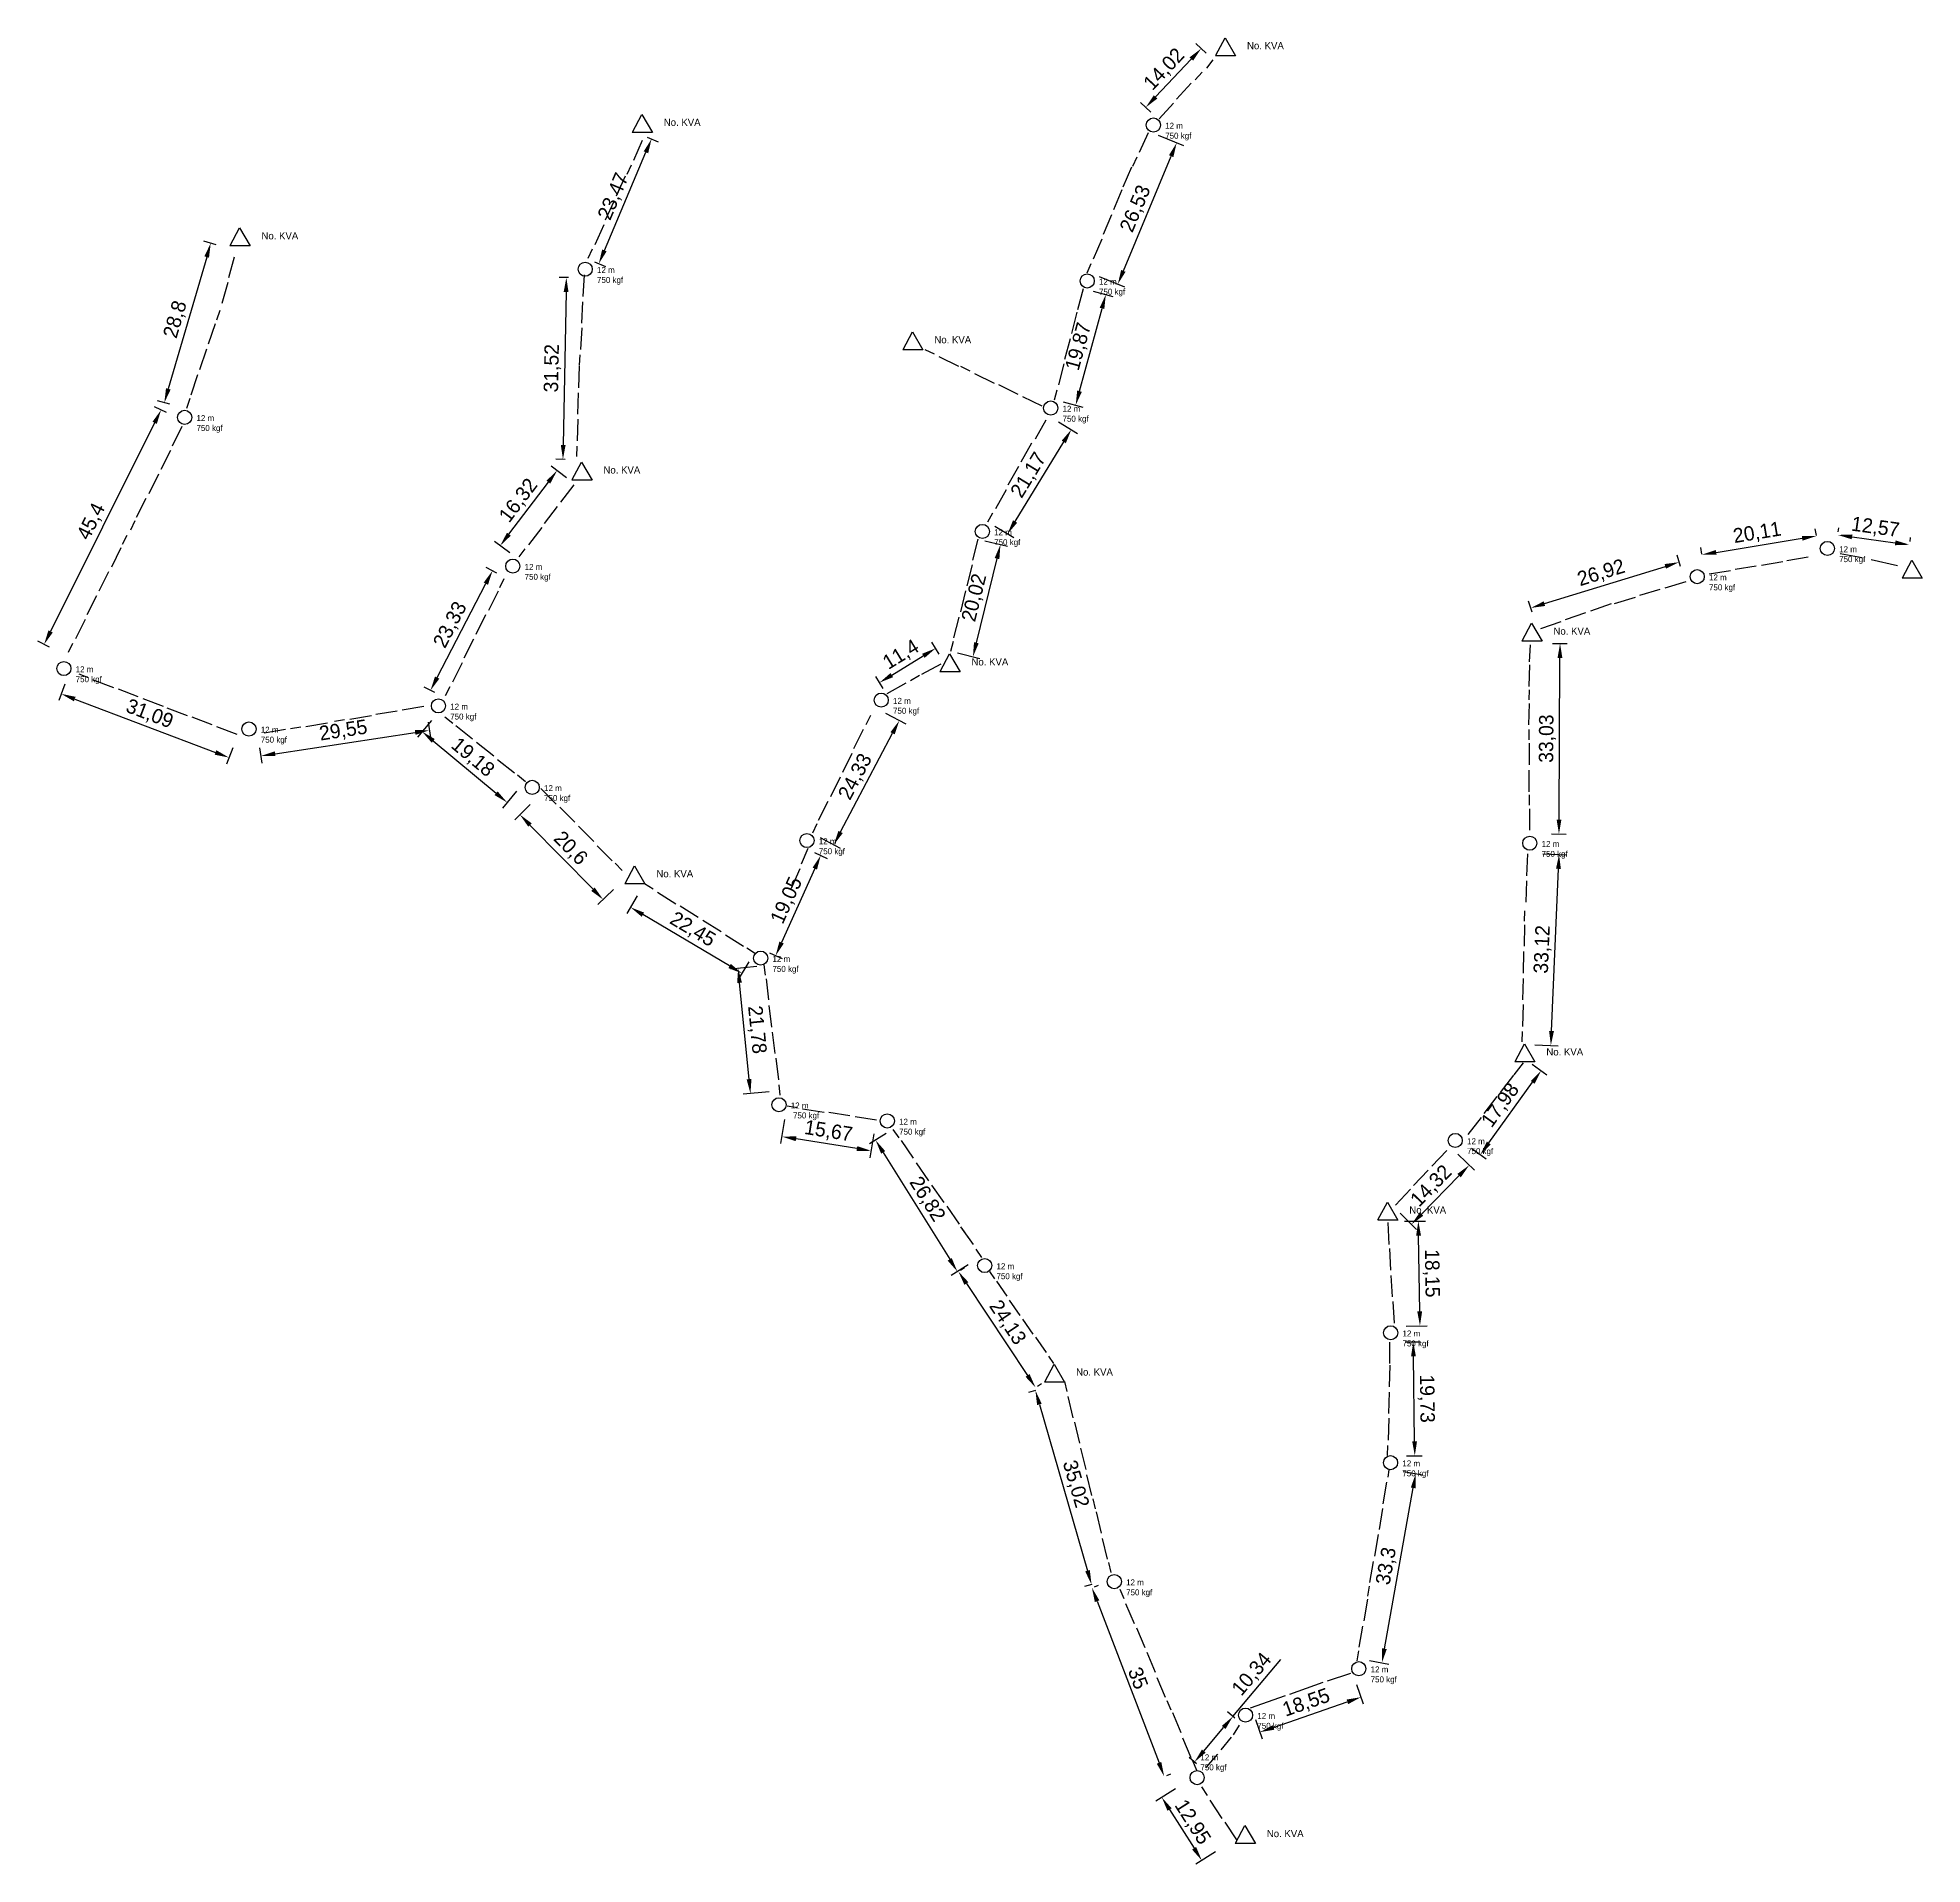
# Model space of a CAD drawing. Header units: millimetres. Extents: x -3588 to 75209, y -3737 to 38254.
# Drawn here: x 42753.2 to 43079.8, y 15999.8 to 16316.4 of the extents above; entities that cross this region are included whole.
import ezdxf

# ---------------------------------------------------------------- set-up
doc = ezdxf.new("R2010")
doc.units = ezdxf.units.MM
doc.dimstyles.new('ISO-25', dxfattribs={"dimtxt": 2.5, "dimasz": 2.5, "dimexe": 1.25, "dimexo": 0.625, "dimtad": 1, "dimtxsty": 'Standard', "dimcen": 2.5, "dimadec": 0, "dimazin": 0, "dimtfac": 1, "dimtmove": 0, "dimatfit": 3, "dimfxl": 1, "dimarcsym": 0})

msp = doc.modelspace()

# ---------------------------------------------------------------- texts
at = {"color": 10, "attachment_point": 1}
for s, width, gutter_width, insert, char_height in [('No. KVA', 17.75852, 6.215, (42962.804, 16315.606), 1.243), ('No. KVA', 17.75852, 6.215, (42861.728, 16302.313), 1.243), ('12 m^J750 kgf ', 21.10344, 5.166, (42948.621, 16301.612), 1.03321), ('No. KVA', 17.75852, 6.215, (42792.002, 16282.648), 1.243), ('12 m^J750 kgf ', 21.10344, 5.166, (42850.152, 16276.623), 1.03321), ('12 m^J750 kgf ', 21.10344, 5.166, (42937.152, 16274.585), 1.03321), ('No. KVA', 17.75852, 6.215, (42908.623, 16264.64), 1.243), ('12 m^J750 kgf ', 21.10344, 5.166, (42930.829, 16252.567), 1.03321), ('12 m^J750 kgf ', 21.10344, 5.166, (42780.739, 16250.951), 1.03321), ('No. KVA', 17.75852, 6.215, (42851.271, 16242.073), 1.243), ('12 m^J750 kgf ', 21.10344, 5.166, (42918.985, 16231.173), 1.03321), ('12 m^J750 kgf ', 21.10344, 5.166, (43065.422, 16228.235), 1.03321), ('12 m^J750 kgf ', 21.10344, 5.166, (42837.606, 16225.165), 1.03321), ('12 m^J750 kgf ', 21.10344, 5.166, (43042.862, 16223.344), 1.03321), ('No. KVA', 17.75852, 6.215, (43015.911, 16214.146), 1.243), ('12 m^J750 kgf ', 21.10344, 5.166, (42759.805, 16207.427), 1.03321), ('No. KVA', 17.75852, 6.215, (42915.051, 16208.812), 1.243), ('12 m^J750 kgf ', 21.10344, 5.166, (42824.714, 16200.956), 1.03321), ('12 m^J750 kgf ', 21.10344, 5.166, (42901.458, 16201.952), 1.03321), ('12 m^J750 kgf ', 21.10344, 5.166, (42791.886, 16196.941), 1.03321), ('12 m^J750 kgf ', 21.10344, 5.166, (42840.978, 16186.83), 1.03321), ('12 m^J750 kgf ', 21.10344, 5.166, (42888.59, 16177.614), 1.03321), ('12 m^J750 kgf ', 21.10344, 5.166, (43013.848, 16177.156), 1.03321), ('No. KVA', 17.75852, 6.215, (42860.447, 16172.097), 1.243), ('12 m^J750 kgf ', 21.10344, 5.166, (42880.562, 16157.23), 1.03321), ('No. KVA', 17.75852, 6.215, (43014.679, 16141.231), 1.243), ('12 m^J 750 kgf ', 21.10344, 5.166, (42883.74, 16131.829), 1.03321), ('12 m^J750 kgf ', 21.10344, 5.166, (42902.51, 16129.015), 1.03321), ('12 m^J750 kgf ', 21.10344, 5.166, (43000.939, 16125.639), 1.03321), ('No. KVA', 17.75852, 6.215, (42990.93, 16113.826), 1.243), ('12 m^J750 kgf ', 21.10344, 5.166, (42919.383, 16103.968), 1.03321), ('12 m^J750 kgf ', 21.10344, 5.166, (42989.745, 16092.315), 1.03321), ('No. KVA', 17.75852, 6.215, (42933.182, 16085.749), 1.243), ('12 m^J750 kgf ', 21.10344, 5.166, (42989.722, 16069.799), 1.03321), ('12 m^J750 kgf ', 21.10344, 5.166, (42941.85, 16049.186), 1.03321), ('12 m^J750 kgf ', 21.10344, 5.166, (42984.224, 16034.096), 1.03321), ('12 m^J750 kgf ', 21.10344, 5.166, (42964.591, 16026.052), 1.03321), ('12 m^J750 kgf ', 21.10344, 5.166, (42954.726, 16018.86), 1.03321), ('No. KVA', 17.75852, 6.215, (42966.236, 16005.763), 1.243)]:
    msp.add_mtext_dynamic_manual_height_columns(s, width=width, gutter_width=gutter_width, heights=[0], dxfattribs=dict(at, insert=insert, char_height=char_height))

# ---------------------------------------------------------------- blocks, each defined once
blk = doc.blocks.new('*D487')
at = {"color": 0, "lineweight": -2, "transparency": 16777216}
for p, q in [((42757.95, 16204.34), (42756.86, 16201.47)), ((42759.64, 16201.75), (42784.04, 16192.5)), ((42787.02, 16193.31), (42785.93, 16190.44))]:
    blk.add_line(p, q, dxfattribs=at)
at = {"color": 0, "transparency": 16777216}
for points in [[(42759.79, 16202.14), (42759.5, 16201.36), (42757.31, 16202.64)], [(42784.18, 16192.89), (42783.89, 16192.11), (42786.37, 16191.61)]]:
    blk.add_solid(points, dxfattribs=at)
at = {"layer": 'Defpoints', "color": 0, "transparency": 16777216}
for p in [(42758.18, 16204.93), (42787.24, 16193.9), (42786.37, 16191.61)]:
    blk.add_point(p, dxfattribs=at)
at = {"color": 0, "transparency": 16777216, "insert": (42772.58, 16199.07), "char_height": 2.5, "attachment_point": 5, "rotation": 339.2204}
blk.add_mtext('31,09', dxfattribs=at)
blk = doc.blocks.new('*D488')
at = {"color": 0, "lineweight": -2, "transparency": 16777216}
for p, q in [((42775.54, 16251.39), (42773.49, 16252.41)), ((42773.49, 16249.61), (42755.46, 16213.46)), ((42755.27, 16210.76), (42753.22, 16211.79))]:
    blk.add_line(p, q, dxfattribs=at)
at = {"color": 0, "transparency": 16777216}
for points in [[(42773.12, 16249.8), (42773.86, 16249.43), (42774.61, 16251.85)], [(42755.08, 16213.65), (42755.83, 16213.28), (42754.34, 16211.23)]]:
    blk.add_solid(points, dxfattribs=at)
at = {"layer": 'Defpoints', "color": 0, "transparency": 16777216}
for p in [(42776.1, 16251.11), (42754.34, 16211.23), (42755.83, 16210.48)]:
    blk.add_point(p, dxfattribs=at)
at = {"color": 0, "transparency": 16777216, "insert": (42762.61, 16232.47), "char_height": 2.5, "attachment_point": 5, "rotation": 63.487}
blk.add_mtext('45,4', dxfattribs=at)
blk = doc.blocks.new('*D489')
at = {"color": 0, "lineweight": -2, "transparency": 16777216}
for p, q in [((42782.51, 16278.35), (42775.86, 16255.5)), ((42784.14, 16280.48), (42782.01, 16281.1)), ((42776.1, 16252.83), (42773.97, 16253.45))]:
    blk.add_line(p, q, dxfattribs=at)
at = {"color": 0, "transparency": 16777216}
for points in [[(42782.11, 16278.47), (42782.91, 16278.24), (42783.21, 16280.75)], [(42775.46, 16255.62), (42776.26, 16255.39), (42775.17, 16253.1)]]:
    blk.add_solid(points, dxfattribs=at)
at = {"layer": 'Defpoints', "color": 0, "transparency": 16777216}
for p in [(42784.74, 16280.31), (42775.17, 16253.1), (42776.7, 16252.65)]:
    blk.add_point(p, dxfattribs=at)
at = {"color": 0, "transparency": 16777216, "insert": (42777.19, 16267.51), "char_height": 2.5, "attachment_point": 5, "rotation": 73.7871}
blk.add_mtext('28,8', dxfattribs=at)
blk = doc.blocks.new('*D460')
at = {"color": 0, "lineweight": -2, "transparency": 16777216}
for p, q in [((42882.65, 16128.89), (42881.98, 16124.7)), ((42895.19, 16123.85), (42884.65, 16125.54)), ((42898.13, 16126.42), (42897.46, 16122.23))]:
    blk.add_line(p, q, dxfattribs=at)
at = {"color": 0, "transparency": 16777216}
for points in [[(42884.72, 16125.95), (42884.58, 16125.13), (42882.18, 16125.93)], [(42895.26, 16124.27), (42895.13, 16123.44), (42897.66, 16123.46)]]:
    blk.add_solid(points, dxfattribs=at)
at = {"layer": 'Defpoints', "color": 0, "transparency": 16777216}
for p in [(42882.75, 16129.51), (42882.18, 16125.93), (42898.23, 16127.03)]:
    blk.add_point(p, dxfattribs=at)
at = {"color": 0, "transparency": 16777216, "insert": (42890.25, 16126.75), "char_height": 2.5, "attachment_point": 5, "rotation": 350.917}
blk.add_mtext('15,67', dxfattribs=at)
blk = doc.blocks.new('*D461')
at = {"color": 0, "lineweight": -2, "transparency": 16777216}
for p, q in [((42877.86, 16155.38), (42873.36, 16154.93)), ((42876.51, 16135.87), (42874.85, 16152.57)), ((42880, 16133.7), (42875.51, 16133.26))]:
    blk.add_line(p, q, dxfattribs=at)
at = {"color": 0, "transparency": 16777216}
for points in [[(42875.27, 16152.61), (42874.44, 16152.53), (42874.61, 16155.06)], [(42876.92, 16135.91), (42876.09, 16135.83), (42876.75, 16133.38)]]:
    blk.add_solid(points, dxfattribs=at)
at = {"layer": 'Defpoints', "color": 0, "transparency": 16777216}
for p in [(42874.61, 16155.06), (42878.48, 16155.44), (42880.63, 16133.77)]:
    blk.add_point(p, dxfattribs=at)
at = {"color": 0, "transparency": 16777216, "insert": (42877.75, 16144.43), "char_height": 2.5, "attachment_point": 5, "rotation": 275.6555}
blk.add_mtext('21,78', dxfattribs=at)
blk = doc.blocks.new('*D462')
at = {"color": 0, "lineweight": -2, "transparency": 16777216}
for p, q in [((42900.28, 16126.47), (42897.37, 16124.65)), ((42899.75, 16123.19), (42911.27, 16104.66)), ((42914.45, 16103.7), (42911.53, 16101.88))]:
    blk.add_line(p, q, dxfattribs=at)
at = {"color": 0, "transparency": 16777216}
for points in [[(42900.1, 16123.41), (42899.39, 16122.97), (42898.43, 16125.31)], [(42911.63, 16104.88), (42910.92, 16104.44), (42912.6, 16102.54)]]:
    blk.add_solid(points, dxfattribs=at)
at = {"layer": 'Defpoints', "color": 0, "transparency": 16777216}
for p in [(42900.82, 16126.8), (42912.6, 16102.54), (42914.98, 16104.03)]:
    blk.add_point(p, dxfattribs=at)
at = {"color": 0, "transparency": 16777216, "insert": (42907.28, 16115.03), "char_height": 2.5, "attachment_point": 5, "rotation": 301.8892}
blk.add_mtext('26,82', dxfattribs=at)
blk = doc.blocks.new('*D463')
at = {"color": 0, "lineweight": -2, "transparency": 16777216}
for p, q in [((42913.14, 16102.79), (42913.82, 16103.24)), ((42914.17, 16100.47), (42924.76, 16084.54)), ((42926.51, 16082.69), (42927.19, 16083.15))]:
    blk.add_line(p, q, dxfattribs=at)
at = {"color": 0, "transparency": 16777216}
for points in [[(42914.51, 16100.7), (42913.82, 16100.24), (42912.78, 16102.55)], [(42925.11, 16084.77), (42924.42, 16084.3), (42926.15, 16082.45)]]:
    blk.add_solid(points, dxfattribs=at)
at = {"layer": 'Defpoints', "color": 0, "transparency": 16777216}
for p in [(42912.62, 16102.44), (42925.99, 16082.35), (42926.15, 16082.45)]:
    blk.add_point(p, dxfattribs=at)
at = {"color": 0, "transparency": 16777216, "insert": (42921.2, 16093.65), "char_height": 2.5, "attachment_point": 5, "rotation": 303.6315}
blk.add_mtext('24,13', dxfattribs=at)
blk = doc.blocks.new('*D464')
at = {"color": 0, "lineweight": -2, "transparency": 16777216}
for p, q in [((42926.15, 16081.93), (42924.92, 16081.57)), ((42926.82, 16079.52), (42935.16, 16050.68)), ((42935.88, 16048.29), (42934.66, 16047.93))]:
    blk.add_line(p, q, dxfattribs=at)
at = {"color": 0, "transparency": 16777216}
for points in [[(42927.22, 16079.63), (42926.42, 16079.4), (42926.13, 16081.92)], [(42935.56, 16050.8), (42934.76, 16050.57), (42935.86, 16048.28)]]:
    blk.add_solid(points, dxfattribs=at)
at = {"layer": 'Defpoints', "color": 0, "transparency": 16777216}
for p in [(42926.75, 16082.1), (42935.86, 16048.28), (42936.48, 16048.46)]:
    blk.add_point(p, dxfattribs=at)
at = {"color": 0, "transparency": 16777216, "insert": (42934.99, 16066.26), "char_height": 2.5, "width": 9.4878, "attachment_point": 5, "rotation": 286.1352}
blk.add_mtext('\\P35,02', dxfattribs=at)
blk = doc.blocks.new('*D465')
at = {"color": 0, "lineweight": -2, "transparency": 16777216}
for p, q in [((42936.37, 16047.92), (42937.09, 16048.2)), ((42936.82, 16045.41), (42947.55, 16017.4)), ((42948.88, 16015.23), (42949.61, 16015.51))]:
    blk.add_line(p, q, dxfattribs=at)
at = {"color": 0, "transparency": 16777216}
for points in [[(42937.21, 16045.56), (42936.43, 16045.27), (42935.92, 16047.75)], [(42947.94, 16017.55), (42947.16, 16017.25), (42948.44, 16015.06)]]:
    blk.add_solid(points, dxfattribs=at)
at = {"layer": 'Defpoints', "color": 0, "transparency": 16777216}
for p in [(42935.78, 16047.7), (42948.3, 16015.01), (42948.44, 16015.06)]:
    blk.add_point(p, dxfattribs=at)
at = {"color": 0, "transparency": 16777216, "insert": (42943.93, 16032.08), "char_height": 2.5, "attachment_point": 5, "rotation": 290.954}
blk.add_mtext('35', dxfattribs=at)
blk = doc.blocks.new('*D466')
at = {"color": 0, "lineweight": -2, "transparency": 16777216}
for p, q in [((42950.4, 16012.92), (42946.98, 16010.75)), ((42949.37, 16009.31), (42953.63, 16002.59)), ((42957.33, 16001.98), (42953.91, 15999.81))]:
    blk.add_line(p, q, dxfattribs=at)
at = {"color": 0, "transparency": 16777216}
for points in [[(42949.73, 16009.53), (42949.02, 16009.09), (42948.03, 16011.42)], [(42953.98, 16002.82), (42953.28, 16002.37), (42954.97, 16000.48)]]:
    blk.add_solid(points, dxfattribs=at)
at = {"layer": 'Defpoints', "color": 0, "transparency": 16777216}
for p in [(42950.93, 16013.25), (42957.86, 16002.32), (42954.97, 16000.48)]:
    blk.add_point(p, dxfattribs=at)
at = {"color": 0, "transparency": 16777216, "insert": (42953.26, 16007.07), "char_height": 2.5, "attachment_point": 5, "rotation": 302.3685}
blk.add_mtext('12,95', dxfattribs=at)
blk = doc.blocks.new('*D467')
at = {"color": 0, "lineweight": -2, "transparency": 16777216}
for p, q in [((42960.36, 16025.44), (42968.68, 16035.32)), ((42955.31, 16019.44), (42958.75, 16023.53)), ((42960.7, 16025.16), (42959.41, 16026.25)), ((42954.03, 16017.25), (42952.75, 16018.33))]:
    blk.add_line(p, q, dxfattribs=at)
at = {"color": 0, "transparency": 16777216}
for points in [[(42958.43, 16023.8), (42959.07, 16023.26), (42960.36, 16025.44)], [(42954.99, 16019.71), (42955.63, 16019.17), (42953.7, 16017.53)]]:
    blk.add_solid(points, dxfattribs=at)
at = {"layer": 'Defpoints', "color": 0, "transparency": 16777216}
for p in [(42960.36, 16025.44), (42961.17, 16024.76), (42954.51, 16016.85)]:
    blk.add_point(p, dxfattribs=at)
at = {"color": 0, "transparency": 16777216, "insert": (42963.73, 16032.68), "char_height": 2.5, "attachment_point": 5, "rotation": 49.9081}
blk.add_mtext('10,34', dxfattribs=at)
blk = doc.blocks.new('*D468')
at = {"color": 0, "lineweight": -2, "transparency": 16777216}
for p, q in [((42981.78, 16031), (42982.95, 16027.6)), ((42967.38, 16023.53), (42980.18, 16027.96)), ((42964.25, 16024.93), (42965.43, 16021.53))]:
    blk.add_line(p, q, dxfattribs=at)
at = {"color": 0, "transparency": 16777216}
for points in [[(42980.05, 16028.36), (42980.32, 16027.57), (42982.55, 16028.78)], [(42967.25, 16023.92), (42967.52, 16023.14), (42965.02, 16022.71)]]:
    blk.add_solid(points, dxfattribs=at)
at = {"layer": 'Defpoints', "color": 0, "transparency": 16777216}
for p in [(42981.57, 16031.59), (42982.55, 16028.78), (42964.05, 16025.52)]:
    blk.add_point(p, dxfattribs=at)
at = {"color": 0, "transparency": 16777216, "insert": (42973.1, 16027.71), "char_height": 2.5, "attachment_point": 5, "rotation": 19.0946}
blk.add_mtext('18,55', dxfattribs=at)
blk = doc.blocks.new('*D469')
at = {"color": 0, "lineweight": -2, "transparency": 16777216}
for p, q in [((42989.87, 16067.89), (42993.27, 16067.28)), ((42986.61, 16037.18), (42991.6, 16065.04)), ((42984, 16035.11), (42987.4, 16034.5))]:
    blk.add_line(p, q, dxfattribs=at)
at = {"color": 0, "transparency": 16777216}
for points in [[(42991.19, 16065.11), (42992.01, 16064.97), (42992.04, 16067.5)], [(42986.2, 16037.25), (42987.02, 16037.11), (42986.17, 16034.72)]]:
    blk.add_solid(points, dxfattribs=at)
at = {"layer": 'Defpoints', "color": 0, "transparency": 16777216}
for p in [(42989.25, 16068), (42992.04, 16067.5), (42983.38, 16035.22)]:
    blk.add_point(p, dxfattribs=at)
at = {"color": 0, "transparency": 16777216, "insert": (42987.06, 16051.48), "char_height": 2.5, "attachment_point": 5, "rotation": 79.8511}
blk.add_mtext('33,3', dxfattribs=at)
blk = doc.blocks.new('*D470')
at = {"color": 0, "lineweight": -2, "transparency": 16777216}
for p, q in [((42990.18, 16090.33), (42992.86, 16090.36)), ((42991.85, 16073.11), (42991.64, 16087.85)), ((42990.45, 16070.59), (42993.13, 16070.63))]:
    blk.add_line(p, q, dxfattribs=at)
at = {"color": 0, "transparency": 16777216}
for points in [[(42992.06, 16087.85), (42991.23, 16087.84), (42991.61, 16090.35)], [(42992.26, 16073.12), (42991.43, 16073.11), (42991.88, 16070.61)]]:
    blk.add_solid(points, dxfattribs=at)
at = {"layer": 'Defpoints', "color": 0, "transparency": 16777216}
for p in [(42989.55, 16090.32), (42991.61, 16090.35), (42989.82, 16070.59)]:
    blk.add_point(p, dxfattribs=at)
at = {"color": 0, "transparency": 16777216, "insert": (42993.83, 16080.51), "char_height": 2.5, "attachment_point": 5, "rotation": 270.7912}
blk.add_mtext('19,73', dxfattribs=at)
blk = doc.blocks.new('*D471')
at = {"color": 0, "lineweight": -2, "transparency": 16777216}
for p, q in [((42990.08, 16111.24), (42993.74, 16111.29)), ((42992.73, 16095.63), (42992.53, 16108.78)), ((42990.36, 16093.09), (42994.02, 16093.15))]:
    blk.add_line(p, q, dxfattribs=at)
at = {"color": 0, "transparency": 16777216}
for points in [[(42992.95, 16108.78), (42992.11, 16108.77), (42992.49, 16111.28)], [(42993.15, 16095.63), (42992.31, 16095.62), (42992.77, 16093.13)]]:
    blk.add_solid(points, dxfattribs=at)
at = {"layer": 'Defpoints', "color": 0, "transparency": 16777216}
for p in [(42989.46, 16111.23), (42992.49, 16111.28), (42989.73, 16093.08)]:
    blk.add_point(p, dxfattribs=at)
at = {"color": 0, "transparency": 16777216, "insert": (42994.71, 16102.23), "char_height": 2.5, "attachment_point": 5, "rotation": 270.8686}
blk.add_mtext('18,15', dxfattribs=at)
blk = doc.blocks.new('*D472')
at = {"color": 0, "lineweight": -2, "transparency": 16777216}
for p, q in [((42999.34, 16122.88), (43002.2, 16120.09)), ((42993.05, 16112.51), (42999.56, 16119.17)), ((42989.34, 16112.63), (42992.2, 16109.84))]:
    blk.add_line(p, q, dxfattribs=at)
at = {"color": 0, "transparency": 16777216}
for points in [[(42999.26, 16119.46), (42999.86, 16118.88), (43001.3, 16120.96)], [(42992.75, 16112.8), (42993.35, 16112.21), (42991.3, 16110.72)]]:
    blk.add_solid(points, dxfattribs=at)
at = {"layer": 'Defpoints', "color": 0, "transparency": 16777216}
for p in [(42998.89, 16123.31), (43001.3, 16120.96), (42988.89, 16113.07)]:
    blk.add_point(p, dxfattribs=at)
at = {"color": 0, "transparency": 16777216, "insert": (42994.81, 16117.29), "char_height": 2.5, "attachment_point": 5, "rotation": 45.6807}
blk.add_mtext('14,32', dxfattribs=at)
blk = doc.blocks.new('*D473')
at = {"color": 0, "lineweight": -2, "transparency": 16777216}
for p, q in [((43012.24, 16138.46), (43014.78, 16136.62)), ((43004.69, 16124.82), (43012.3, 16135.33)), ((43001.69, 16123.9), (43004.24, 16122.06))]:
    blk.add_line(p, q, dxfattribs=at)
at = {"color": 0, "transparency": 16777216}
for points in [[(43011.97, 16135.57), (43012.64, 16135.08), (43013.77, 16137.35)], [(43004.36, 16125.06), (43005.03, 16124.57), (43003.23, 16122.79)]]:
    blk.add_solid(points, dxfattribs=at)
at = {"layer": 'Defpoints', "color": 0, "transparency": 16777216}
for p in [(43011.73, 16138.83), (43013.77, 16137.35), (43001.19, 16124.27)]:
    blk.add_point(p, dxfattribs=at)
at = {"color": 0, "transparency": 16777216, "insert": (43006.81, 16131.3), "char_height": 2.5, "attachment_point": 5, "rotation": 54.0938}
blk.add_mtext('17,98', dxfattribs=at)
blk = doc.blocks.new('*D474')
at = {"color": 0, "lineweight": -2, "transparency": 16777216}
for p, q in [((43014.09, 16174.94), (43018.13, 16174.77)), ((43015.57, 16144.22), (43016.77, 16172.32)), ((43012.68, 16141.85), (43016.71, 16141.67))]:
    blk.add_line(p, q, dxfattribs=at)
at = {"color": 0, "transparency": 16777216}
for points in [[(43016.35, 16172.34), (43017.19, 16172.3), (43016.88, 16174.82)], [(43015.15, 16144.24), (43015.99, 16144.21), (43015.46, 16141.73)]]:
    blk.add_solid(points, dxfattribs=at)
at = {"layer": 'Defpoints', "color": 0, "transparency": 16777216}
for p in [(43013.47, 16174.97), (43016.88, 16174.82), (43012.05, 16141.87)]:
    blk.add_point(p, dxfattribs=at)
at = {"color": 0, "transparency": 16777216, "insert": (43014.09, 16158.36), "char_height": 2.5, "attachment_point": 5, "rotation": 87.551}
blk.add_mtext('33,12', dxfattribs=at)
blk = doc.blocks.new('*D475')
at = {"color": 0, "lineweight": -2, "transparency": 16777216}
for p, q in [((43015.73, 16211.4), (43018.3, 16211.38)), ((43016.87, 16180.86), (43017.04, 16208.89)), ((43015.54, 16178.37), (43018.11, 16178.35))]:
    blk.add_line(p, q, dxfattribs=at)
at = {"color": 0, "transparency": 16777216}
for points in [[(43016.62, 16208.89), (43017.45, 16208.89), (43017.05, 16211.39)], [(43016.46, 16180.86), (43017.29, 16180.86), (43016.86, 16178.36)]]:
    blk.add_solid(points, dxfattribs=at)
at = {"layer": 'Defpoints', "color": 0, "transparency": 16777216}
for p in [(43015.11, 16211.4), (43017.05, 16211.39), (43014.92, 16178.37)]:
    blk.add_point(p, dxfattribs=at)
at = {"color": 0, "transparency": 16777216, "insert": (43014.87, 16194.89), "char_height": 2.5, "attachment_point": 5, "rotation": 89.6647}
blk.add_mtext('33,03', dxfattribs=at)
blk = doc.blocks.new('*D476')
at = {"color": 0, "lineweight": -2, "transparency": 16777216}
for p, q in [((43037.92, 16224.71), (43037.32, 16226.67)), ((43014.35, 16218.28), (43035.3, 16224.74)), ((43012.19, 16216.78), (43011.59, 16218.74))]:
    blk.add_line(p, q, dxfattribs=at)
at = {"color": 0, "transparency": 16777216}
for points in [[(43035.17, 16225.14), (43035.42, 16224.34), (43037.69, 16225.47)], [(43014.23, 16218.68), (43014.47, 16217.88), (43011.96, 16217.54)]]:
    blk.add_solid(points, dxfattribs=at)
at = {"layer": 'Defpoints', "color": 0, "transparency": 16777216}
for p in [(43037.69, 16225.47), (43038.11, 16224.11), (43012.38, 16216.18)]:
    blk.add_point(p, dxfattribs=at)
at = {"color": 0, "transparency": 16777216, "insert": (43024.21, 16223.5), "char_height": 2.5, "attachment_point": 5, "rotation": 17.1368}
blk.add_mtext('26,92', dxfattribs=at)
blk = doc.blocks.new('*D483')
at = {"color": 0, "lineweight": -2, "transparency": 16777216}
for p, q in [((42857.14, 16167.65), (42855.32, 16164.59)), ((42873.13, 16155.49), (42858.11, 16164.39)), ((42876.46, 16156.2), (42874.64, 16153.14))]:
    blk.add_line(p, q, dxfattribs=at)
at = {"color": 0, "transparency": 16777216}
for points in [[(42858.32, 16164.74), (42857.9, 16164.03), (42855.96, 16165.66)], [(42873.34, 16155.85), (42872.92, 16155.13), (42875.28, 16154.21)]]:
    blk.add_solid(points, dxfattribs=at)
at = {"layer": 'Defpoints', "color": 0, "transparency": 16777216}
for p in [(42857.46, 16168.19), (42855.96, 16165.66), (42876.78, 16156.74)]:
    blk.add_point(p, dxfattribs=at)
at = {"color": 0, "transparency": 16777216, "insert": (42866.68, 16161.73), "char_height": 2.5, "attachment_point": 5, "rotation": 329.3458}
blk.add_mtext('22,45', dxfattribs=at)
blk = doc.blocks.new('*D484')
at = {"color": 0, "lineweight": -2, "transparency": 16777216}
for p, q in [((42838.59, 16183.47), (42835.9, 16180.83)), ((42838.54, 16179.92), (42849.46, 16168.79)), ((42853.01, 16168.76), (42850.32, 16166.13))]:
    blk.add_line(p, q, dxfattribs=at)
at = {"color": 0, "transparency": 16777216}
for points in [[(42838.84, 16180.21), (42838.24, 16179.63), (42836.79, 16181.71)], [(42849.76, 16169.08), (42849.16, 16168.49), (42851.21, 16167)]]:
    blk.add_solid(points, dxfattribs=at)
at = {"layer": 'Defpoints', "color": 0, "transparency": 16777216}
for p in [(42839.03, 16183.91), (42853.45, 16169.2), (42851.21, 16167)]:
    blk.add_point(p, dxfattribs=at)
at = {"color": 0, "transparency": 16777216, "insert": (42845.49, 16175.81), "char_height": 2.5, "attachment_point": 5, "rotation": 314.4386}
blk.add_mtext('20,6', dxfattribs=at)
blk = doc.blocks.new('*D485')
at = {"color": 0, "lineweight": -2, "transparency": 16777216}
for p, q in [((42821.47, 16198.03), (42819.05, 16195.14)), ((42821.77, 16194.5), (42832.67, 16185.42)), ((42836.2, 16185.76), (42833.79, 16182.86))]:
    blk.add_line(p, q, dxfattribs=at)
at = {"color": 0, "transparency": 16777216}
for points in [[(42822.04, 16194.82), (42821.51, 16194.18), (42819.85, 16196.1)], [(42832.93, 16185.74), (42832.4, 16185.1), (42834.59, 16183.82)]]:
    blk.add_solid(points, dxfattribs=at)
at = {"layer": 'Defpoints', "color": 0, "transparency": 16777216}
for p in [(42821.87, 16198.51), (42834.59, 16183.82), (42836.6, 16186.24)]:
    blk.add_point(p, dxfattribs=at)
at = {"color": 0, "transparency": 16777216, "insert": (42828.55, 16191.56), "char_height": 2.5, "attachment_point": 5, "rotation": 320.2117}
blk.add_mtext('19,18', dxfattribs=at)
blk = doc.blocks.new('*D486')
at = {"color": 0, "lineweight": -2, "transparency": 16777216}
for p, q in [((42820.91, 16197.72), (42821.31, 16195.11)), ((42791.69, 16193.27), (42792.09, 16190.66)), ((42794.37, 16192.27), (42818.65, 16195.97))]:
    blk.add_line(p, q, dxfattribs=at)
at = {"color": 0, "transparency": 16777216}
for points in [[(42818.58, 16196.38), (42818.71, 16195.55), (42821.12, 16196.34)], [(42794.31, 16192.68), (42794.44, 16191.86), (42791.9, 16191.89)]]:
    blk.add_solid(points, dxfattribs=at)
at = {"layer": 'Defpoints', "color": 0, "transparency": 16777216}
for p in [(42820.81, 16198.34), (42791.6, 16193.89), (42821.12, 16196.34)]:
    blk.add_point(p, dxfattribs=at)
at = {"color": 0, "transparency": 16777216, "insert": (42806.2, 16196.18), "char_height": 2.5, "attachment_point": 5, "rotation": 8.6616}
blk.add_mtext('29,55', dxfattribs=at)
blk = doc.blocks.new('*D490')
at = {"color": 0, "lineweight": -2, "transparency": 16777216}
for p, q in [((42832.8, 16223.57), (42830.93, 16224.54)), ((42822.45, 16205.47), (42830.89, 16221.75)), ((42822.07, 16202.86), (42820.19, 16203.83))]:
    blk.add_line(p, q, dxfattribs=at)
at = {"color": 0, "transparency": 16777216}
for points in [[(42830.52, 16221.94), (42831.26, 16221.55), (42832.04, 16223.97)], [(42822.08, 16205.66), (42822.82, 16205.28), (42821.3, 16203.25)]]:
    blk.add_solid(points, dxfattribs=at)
at = {"layer": 'Defpoints', "color": 0, "transparency": 16777216}
for p in [(42832.04, 16223.97), (42833.35, 16223.28), (42822.62, 16202.57)]:
    blk.add_point(p, dxfattribs=at)
at = {"color": 0, "transparency": 16777216, "insert": (42824.82, 16214.57), "char_height": 2.5, "attachment_point": 5, "rotation": 62.6155}
blk.add_mtext('23,33', dxfattribs=at)
blk = doc.blocks.new('*D491')
at = {"color": 0, "lineweight": -2, "transparency": 16777216}
for p, q in [((42834.88, 16230.31), (42841.72, 16239.34)), ((42844.88, 16240.08), (42842.23, 16242.09)), ((42835.02, 16227.07), (42832.37, 16229.08))]:
    blk.add_line(p, q, dxfattribs=at)
at = {"color": 0, "transparency": 16777216}
for points in [[(42841.39, 16239.59), (42842.05, 16239.09), (42843.23, 16241.33)], [(42834.55, 16230.57), (42835.21, 16230.06), (42833.37, 16228.32)]]:
    blk.add_solid(points, dxfattribs=at)
at = {"layer": 'Defpoints', "color": 0, "transparency": 16777216}
for p in [(42843.23, 16241.33), (42845.38, 16239.7), (42835.52, 16226.69)]:
    blk.add_point(p, dxfattribs=at)
at = {"color": 0, "transparency": 16777216, "insert": (42836.64, 16236.09), "char_height": 2.5, "attachment_point": 5, "rotation": 52.8489}
blk.add_mtext('16,32', dxfattribs=at)
blk = doc.blocks.new('*D492')
at = {"color": 0, "lineweight": -2, "transparency": 16777216}
for p, q in [((42845.24, 16274.8), (42843.59, 16274.83)), ((42844.79, 16272.31), (42844.29, 16245.79)), ((42844.64, 16243.28), (42843, 16243.31))]:
    blk.add_line(p, q, dxfattribs=at)
at = {"color": 0, "transparency": 16777216}
for points in [[(42844.38, 16272.31), (42845.21, 16272.3), (42844.84, 16274.8)], [(42843.88, 16245.79), (42844.71, 16245.78), (42844.25, 16243.29)]]:
    blk.add_solid(points, dxfattribs=at)
at = {"layer": 'Defpoints', "color": 0, "transparency": 16777216}
for p in [(42845.86, 16274.79), (42844.25, 16243.29), (42845.27, 16243.27)]:
    blk.add_point(p, dxfattribs=at)
at = {"color": 0, "transparency": 16777216, "insert": (42842.46, 16259.08), "char_height": 2.5, "attachment_point": 5, "rotation": 88.9189}
blk.add_mtext('31,52', dxfattribs=at)
blk = doc.blocks.new('*D493')
at = {"color": 0, "lineweight": -2, "transparency": 16777216}
for p, q in [((42858.85, 16299.13), (42860.76, 16298.32)), ((42851.44, 16279.5), (42858.64, 16296.51)), ((42849.7, 16277.52), (42851.61, 16276.71))]:
    blk.add_line(p, q, dxfattribs=at)
at = {"color": 0, "transparency": 16777216}
for points in [[(42858.25, 16296.67), (42859.02, 16296.34), (42859.61, 16298.81)], [(42851.05, 16279.66), (42851.82, 16279.33), (42850.46, 16277.19)]]:
    blk.add_solid(points, dxfattribs=at)
at = {"layer": 'Defpoints', "color": 0, "transparency": 16777216}
for p in [(42858.28, 16299.37), (42859.61, 16298.81), (42849.13, 16277.76)]:
    blk.add_point(p, dxfattribs=at)
at = {"color": 0, "transparency": 16777216, "insert": (42853.12, 16288.81), "char_height": 2.5, "attachment_point": 5, "rotation": 67.0564}
blk.add_mtext('23,47', dxfattribs=at)
blk = doc.blocks.new('*D494')
at = {"color": 0, "lineweight": -2, "transparency": 16777216}
for p, q in [((42887.87, 16175.13), (42890.06, 16174.14)), ((42887.9, 16172.37), (42882.14, 16159.55)), ((42880.06, 16157.75), (42882.25, 16156.76))]:
    blk.add_line(p, q, dxfattribs=at)
at = {"color": 0, "transparency": 16777216}
for points in [[(42887.52, 16172.54), (42888.28, 16172.2), (42888.92, 16174.65)], [(42881.76, 16159.73), (42882.52, 16159.38), (42881.11, 16157.27)]]:
    blk.add_solid(points, dxfattribs=at)
at = {"layer": 'Defpoints', "color": 0, "transparency": 16777216}
for p in [(42887.3, 16175.38), (42879.49, 16158), (42881.11, 16157.27)]:
    blk.add_point(p, dxfattribs=at)
at = {"color": 0, "transparency": 16777216, "insert": (42883.12, 16166.82), "char_height": 2.5, "attachment_point": 5, "rotation": 65.7999}
blk.add_mtext('19,05', dxfattribs=at)
blk = doc.blocks.new('*D495')
at = {"color": 0, "lineweight": -2, "transparency": 16777216}
for p, q in [((42900.16, 16199.29), (42903.66, 16197.45)), ((42892.37, 16178.72), (42901.38, 16195.82)), ((42888.82, 16177.76), (42892.31, 16175.92))]:
    blk.add_line(p, q, dxfattribs=at)
at = {"color": 0, "transparency": 16777216}
for points in [[(42901.02, 16196.01), (42901.75, 16195.63), (42902.55, 16198.03)], [(42892, 16178.91), (42892.74, 16178.52), (42891.2, 16176.5)]]:
    blk.add_solid(points, dxfattribs=at)
at = {"layer": 'Defpoints', "color": 0, "transparency": 16777216}
for p in [(42899.61, 16199.58), (42902.55, 16198.03), (42888.26, 16178.05)]:
    blk.add_point(p, dxfattribs=at)
at = {"color": 0, "transparency": 16777216, "insert": (42895.03, 16188.24), "char_height": 2.5, "attachment_point": 5, "rotation": 62.208}
blk.add_mtext('24,33', dxfattribs=at)
blk = doc.blocks.new('*D496')
at = {"color": 0, "lineweight": -2, "transparency": 16777216}
for p, q in [((42909.45, 16209.53), (42908.18, 16211.6)), ((42901.24, 16205.9), (42906.7, 16209.23)), ((42899.72, 16203.59), (42898.46, 16205.66))]:
    blk.add_line(p, q, dxfattribs=at)
at = {"color": 0, "transparency": 16777216}
for points in [[(42906.49, 16209.59), (42906.92, 16208.88), (42908.84, 16210.54)], [(42901.02, 16206.25), (42901.46, 16205.54), (42899.11, 16204.6)]]:
    blk.add_solid(points, dxfattribs=at)
at = {"layer": 'Defpoints', "color": 0, "transparency": 16777216}
for p in [(42908.84, 16210.54), (42909.77, 16209), (42900.05, 16203.06)]:
    blk.add_point(p, dxfattribs=at)
at = {"color": 0, "transparency": 16777216, "insert": (42902.89, 16209.34), "char_height": 2.5, "attachment_point": 5, "rotation": 31.4104}
blk.add_mtext('11,4', dxfattribs=at)
blk = doc.blocks.new('*D497')
at = {"color": 0, "lineweight": -2, "transparency": 16777216}
for p, q in [((42917.39, 16229.18), (42921.29, 16228.22)), ((42915.9, 16211.51), (42919.48, 16226.09)), ((42912.62, 16209.74), (42916.51, 16208.78))]:
    blk.add_line(p, q, dxfattribs=at)
at = {"color": 0, "transparency": 16777216}
for points in [[(42919.07, 16226.19), (42919.88, 16225.99), (42920.07, 16228.52)], [(42915.49, 16211.6), (42916.3, 16211.41), (42915.3, 16209.08)]]:
    blk.add_solid(points, dxfattribs=at)
at = {"layer": 'Defpoints', "color": 0, "transparency": 16777216}
for p in [(42916.78, 16229.32), (42920.07, 16228.52), (42912.01, 16209.89)]:
    blk.add_point(p, dxfattribs=at)
at = {"color": 0, "transparency": 16777216, "insert": (42915.66, 16219.29), "char_height": 2.5, "attachment_point": 5, "rotation": 76.2074}
blk.add_mtext('20,02', dxfattribs=at)
blk = doc.blocks.new('*D498')
at = {"color": 0, "lineweight": -2, "transparency": 16777216}
for p, q in [((42930.15, 16249.79), (42933.41, 16247.79)), ((42922.61, 16232.52), (42931.04, 16246.31)), ((42919.11, 16231.73), (42922.37, 16229.73))]:
    blk.add_line(p, q, dxfattribs=at)
at = {"color": 0, "transparency": 16777216}
for points in [[(42930.69, 16246.53), (42931.4, 16246.09), (42932.35, 16248.44)], [(42922.25, 16232.73), (42922.97, 16232.3), (42921.31, 16230.38)]]:
    blk.add_solid(points, dxfattribs=at)
at = {"layer": 'Defpoints', "color": 0, "transparency": 16777216}
for p in [(42929.61, 16250.11), (42932.35, 16248.44), (42918.57, 16232.05)]:
    blk.add_point(p, dxfattribs=at)
at = {"color": 0, "transparency": 16777216, "insert": (42925.05, 16240.5), "char_height": 2.5, "attachment_point": 5, "rotation": 58.5583}
blk.add_mtext('21,17', dxfattribs=at)
blk = doc.blocks.new('*D499')
at = {"color": 0, "lineweight": -2, "transparency": 16777216}
for p, q in [((42936.14, 16272.46), (42939.53, 16271.53)), ((42933.77, 16255.1), (42937.67, 16269.45)), ((42930.93, 16253.28), (42934.32, 16252.36))]:
    blk.add_line(p, q, dxfattribs=at)
at = {"color": 0, "transparency": 16777216}
for points in [[(42937.27, 16269.56), (42938.07, 16269.34), (42938.33, 16271.86)], [(42933.37, 16255.21), (42934.17, 16254.99), (42933.11, 16252.69)]]:
    blk.add_solid(points, dxfattribs=at)
at = {"layer": 'Defpoints', "color": 0, "transparency": 16777216}
for p in [(42935.53, 16272.62), (42938.33, 16271.86), (42930.32, 16253.45)]:
    blk.add_point(p, dxfattribs=at)
at = {"color": 0, "transparency": 16777216, "insert": (42933.71, 16262.82), "char_height": 2.5, "attachment_point": 5, "rotation": 74.7914}
blk.add_mtext('19,87', dxfattribs=at)
blk = doc.blocks.new('*D500')
at = {"color": 0, "lineweight": -2, "transparency": 16777216}
for p, q in [((42947.39, 16299.48), (42951.77, 16297.66)), ((42941.37, 16275.95), (42949.65, 16295.83)), ((42937.18, 16274.99), (42941.56, 16273.17))]:
    blk.add_line(p, q, dxfattribs=at)
at = {"color": 0, "transparency": 16777216}
for points in [[(42949.27, 16295.99), (42950.04, 16295.67), (42950.61, 16298.14)], [(42940.99, 16276.11), (42941.75, 16275.79), (42940.41, 16273.65)]]:
    blk.add_solid(points, dxfattribs=at)
at = {"layer": 'Defpoints', "color": 0, "transparency": 16777216}
for p in [(42946.81, 16299.72), (42950.61, 16298.14), (42936.61, 16275.23)]:
    blk.add_point(p, dxfattribs=at)
at = {"color": 0, "transparency": 16777216, "insert": (42943.59, 16286.69), "char_height": 2.5, "attachment_point": 5, "rotation": 67.3803}
blk.add_mtext('26,53', dxfattribs=at)
blk = doc.blocks.new('*D501')
at = {"color": 0, "lineweight": -2, "transparency": 16777216}
for p, q in [((42955.73, 16313.66), (42953.95, 16315.34)), ((42946.96, 16306.1), (42953.14, 16312.66)), ((42946.11, 16303.45), (42944.33, 16305.13))]:
    blk.add_line(p, q, dxfattribs=at)
at = {"color": 0, "transparency": 16777216}
for points in [[(42952.84, 16312.95), (42953.45, 16312.38), (42954.86, 16314.48)], [(42946.65, 16306.38), (42947.26, 16305.81), (42945.24, 16304.28)]]:
    blk.add_solid(points, dxfattribs=at)
at = {"layer": 'Defpoints', "color": 0, "transparency": 16777216}
for p in [(42954.86, 16314.48), (42956.19, 16313.23), (42946.57, 16303.03)]:
    blk.add_point(p, dxfattribs=at)
at = {"color": 0, "transparency": 16777216, "insert": (42948.53, 16310.81), "char_height": 2.5, "attachment_point": 5, "rotation": 46.7001}
blk.add_mtext('14,02', dxfattribs=at)
blk = doc.blocks.new('*D477')
at = {"color": 0, "lineweight": -2, "transparency": 16777216}
for p, q in [((43044.11, 16227.17), (43059.02, 16229.61)), ((43061.47, 16230.11), (43061.28, 16231.24)), ((43041.62, 16226.87), (43041.44, 16228))]:
    blk.add_line(p, q, dxfattribs=at)
at = {"color": 0, "transparency": 16777216}
for points in [[(43058.95, 16230.02), (43059.08, 16229.2), (43061.48, 16230.01)], [(43044.04, 16227.58), (43044.18, 16226.76), (43041.64, 16226.77)]]:
    blk.add_solid(points, dxfattribs=at)
at = {"layer": 'Defpoints', "color": 0, "transparency": 16777216}
for p in [(43061.48, 16230.01), (43061.57, 16229.5), (43041.73, 16226.26)]:
    blk.add_point(p, dxfattribs=at)
at = {"color": 0, "transparency": 16777216, "insert": (43051.23, 16230.45), "char_height": 2.5, "attachment_point": 5, "rotation": 9.2762}
blk.add_mtext('20,11', dxfattribs=at)
blk = doc.blocks.new('*D478')
at = {"color": 0, "lineweight": -2, "transparency": 16777216}
for p, q in [((43065.25, 16230.75), (43065.34, 16231.43)), ((43067.65, 16229.85), (43075.15, 16228.83)), ((43077.7, 16229.04), (43077.8, 16229.73))]:
    blk.add_line(p, q, dxfattribs=at)
at = {"color": 0, "transparency": 16777216}
for points in [[(43067.71, 16230.27), (43067.59, 16229.44), (43065.17, 16230.19)], [(43075.21, 16229.24), (43075.09, 16228.41), (43077.63, 16228.49)]]:
    blk.add_solid(points, dxfattribs=at)
at = {"layer": 'Defpoints', "color": 0, "transparency": 16777216}
for p in [(43065.17, 16230.13), (43077.62, 16228.42), (43077.63, 16228.49)]:
    blk.add_point(p, dxfattribs=at)
at = {"color": 0, "transparency": 16777216, "insert": (43071.68, 16231.4), "char_height": 2.5, "attachment_point": 5, "rotation": 352.2045}
blk.add_mtext('12,57', dxfattribs=at)

# ---------------------------------------------------------------- dimensions: what is measured, and where the dimension line sits
at = {"color": 1}
for p1, p2, distance, picture, middle in [((42946.569, 16303.026), (42956.187, 16313.232), 1.825, '*D501', (42948.534, 16310.81)), ((42849.127, 16277.759), (42858.277, 16299.374), -1.45, '*D493', (42853.119, 16288.814)), ((42936.607, 16275.23), (42946.812, 16299.721), -4.118, '*D500', (42943.588, 16286.693)), ((42784.743, 16280.307), (42776.702, 16252.654), -1.6, '*D489', (42777.185, 16267.509)), ((42845.8604, 16274.7856), (42845.2656, 16243.2665), -1.0193, '*D492', (42842.4609, 16259.0846)), ((42930.323, 16253.449), (42935.535, 16272.62), -2.892, '*D499', (42933.709, 16262.822)), ((42776.096, 16251.109), (42755.83, 16210.485), -1.664, '*D488', (42762.61, 16232.47)), ((42918.573, 16232.054), (42929.614, 16250.114), -3.203, '*D498', (42925.049, 16240.5)), ((42835.519, 16226.693), (42845.378, 16239.704), 2.698, '*D491', (42836.638, 16236.086)), ((43041.7257, 16226.2558), (43061.568, 16229.4966), 0.521, '*D477', (43051.2271, 16230.4465)), ((43065.165, 16230.13), (43077.619, 16228.425), 0.064, '*D478', (43071.683, 16231.404)), ((42912.012, 16209.885), (42916.784, 16229.324), -3.387, '*D497', (42915.663, 16219.294)), ((43012.379, 16216.18), (43038.106, 16224.113), 1.425, '*D476', (43024.209, 16223.499)), ((42822.621, 16202.569), (42833.351, 16223.285), 1.482, '*D490', (42824.82, 16214.567)), ((42900.046, 16203.059), (42909.774, 16208.999), 1.801, '*D496', (42902.886, 16209.344)), ((43014.916, 16178.373), (43015.109, 16211.401), -1.943, '*D475', (43014.872, 16194.887)), ((42758.176, 16204.928), (42787.242, 16193.898), -2.448, '*D487', (42772.579, 16199.072)), ((42791.599, 16193.886), (42820.815, 16198.337), -2.017, '*D486', (42806.197, 16196.177)), ((42821.866, 16198.515), (42836.601, 16186.243), -3.148, '*D485', (42828.552, 16191.561)), ((42888.264, 16178.053), (42899.61, 16199.581), -3.323, '*D495', (42895.033, 16188.239)), ((42839.033, 16183.907), (42853.453, 16169.201), -3.141, '*D484', (42845.488, 16175.813)), ((42887.298, 16175.382), (42879.488, 16158.004), 1.779, '*D494', (42883.116, 16166.818)), ((43012.051, 16141.872), (43013.467, 16174.965), -3.414, '*D474', (43014.088, 16158.362)), ((42876.776, 16156.739), (42857.459, 16168.188), 2.937, '*D483', (42866.682, 16161.729)), ((42880.626, 16133.766), (42878.48, 16155.44), 3.893, '*D461', (42877.753, 16144.425)), ((43001.188, 16124.27), (43011.731, 16138.831), -2.518, '*D473', (43006.812, 16131.295)), ((42898.231, 16127.034), (42882.753, 16129.508), 3.619, '*D460', (42890.25, 16126.755)), ((42900.815, 16126.797), (42914.983, 16104.025), -2.812, '*D462', (42907.28, 16115.026)), ((42988.891, 16113.07), (42998.894, 16123.313), -3.368, '*D472', (42994.812, 16117.294)), ((42989.735, 16093.08), (42989.46, 16111.23), -3.034, '*D471', (42994.714, 16102.232)), ((42912.621, 16102.441), (42925.988, 16082.347), 0.194, '*D463', (42921.2, 16093.655)), ((42989.825, 16070.586), (42989.552, 16090.317), -2.058, '*D470', (42993.829, 16080.509)), ((42983.382, 16035.219), (42989.251, 16068.002), -2.834, '*D469', (42987.055, 16051.478)), ((42935.782, 16047.695), (42948.298, 16015.01), 0.152, '*D465', (42943.933, 16032.077)), ((42954.512, 16016.847), (42961.173, 16024.76), 1.06, '*D467', (42963.733, 16032.681)), ((42964.049, 16025.519), (42981.574, 16031.586), -2.97, '*D468', (42973.102, 16027.715)), ((42950.93, 16013.255), (42957.862, 16002.318), -3.428, '*D466', (42953.261, 16007.067))]:
    dim = msp.add_aligned_dim(p1=p1, p2=p2, distance=distance, dimstyle='ISO-25', dxfattribs=at)
    dim.commit()
    dim.dimension.update_dxf_attribs({"geometry": picture, "text_midpoint": middle})
dim = msp.add_aligned_dim(p1=(42926.749, 16082.101), p2=(42936.481, 16048.46), distance=-0.649, text='\\P<>', dimstyle='ISO-25', dxfattribs=at)
dim.commit()
dim.dimension.update_dxf_attribs({"geometry": '*D464', "text_midpoint": (42934.994, 16066.258)})

# ---------------------------------------------------------------- linework, layer by layer
at = {"color": 10}
for p, q in [((42957.37, 16313.305), (42958.996, 16316.361)), ((42958.996, 16316.361), (42960.818, 16313.24)), ((42955.85, 16311.089), (42956.933, 16312.5)), ((42960.818, 16313.24), (42957.317, 16313.24)), ((42953.133, 16308.46), (42950.568, 16305.683)), ((42955.011, 16310.39), (42953.805, 16309.082)), ((42950.081, 16305.022), (42947.565, 16302.298)), ((42856.294, 16300.012), (42857.92, 16303.068)), ((42857.92, 16303.068), (42859.742, 16299.947)), ((42859.742, 16299.947), (42856.241, 16299.947)), ((42856.534, 16295.144), (42858.04, 16298.612)), ((42944.183, 16296.515), (42945.745, 16299.958)), ((42943.006, 16294.093), (42943.741, 16295.714)), ((42853.541, 16288.971), (42855.1, 16292.416)), ((42855.395, 16292.704), (42856.104, 16294.336)), ((42941.341, 16290.512), (42942.841, 16293.982)), ((42851.631, 16284.772), (42853.16, 16288.151)), ((42939.704, 16286.562), (42941.166, 16290.048)), ((42937.912, 16282.311), (42939.346, 16285.731)), ((42786.568, 16280.348), (42788.195, 16283.403)), ((42788.195, 16283.403), (42790.017, 16280.283)), ((42849.818, 16280.548), (42851.377, 16283.992)), ((42936.218, 16278.038), (42937.68, 16281.524)), ((42786.353, 16274.824), (42787.341, 16278.399)), ((42790.017, 16280.283), (42786.515, 16280.283)), ((42848.643, 16278.125), (42849.377, 16279.746)), ((42847.764, 16271.509), (42847.963, 16275.284)), ((42935.111, 16275.583), (42935.799, 16277.224)), ((42785.215, 16270.37), (42786.222, 16274.014)), ((42933.485, 16269.252), (42934.48, 16272.9)), ((42784.766, 16269.078), (42784.198, 16267.392)), ((42847.512, 16266.903), (42847.708, 16270.607)), ((42932.423, 16265.111), (42933.378, 16268.769)), ((42783.979, 16266.747), (42782.794, 16263.233)), ((42847.359, 16262.309), (42847.559, 16266.084)), ((42903.189, 16262.339), (42904.816, 16265.395)), ((42904.816, 16265.395), (42906.638, 16262.274)), ((42782.497, 16262.379), (42781.29, 16258.796)), ((42906.638, 16262.274), (42903.137, 16262.274)), ((42906.984, 16262.331), (42908.584, 16261.552)), ((42931.25, 16260.649), (42932.186, 16264.238)), ((42846.985, 16255.705), (42847.099, 16259.484)), ((42847.146, 16259.624), (42847.24, 16261.401)), ((42909.374, 16261.089), (42912.773, 16259.435)), ((42913.173, 16259.419), (42914.772, 16258.639)), ((42930.177, 16256.179), (42931.131, 16259.838)), ((42780.918, 16257.935), (42779.734, 16254.421)), ((42915.56, 16258.174), (42918.958, 16256.516)), ((42919.73, 16256.239), (42923.063, 16254.612)), ((42929.428, 16253.593), (42929.877, 16255.315)), ((42779.587, 16253.813), (42779.018, 16252.127)), ((42846.836, 16251.094), (42846.949, 16254.801)), ((42923.872, 16254.207), (42927.269, 16252.549)), ((42778.209, 16248.979), (42776.515, 16245.598)), ((42846.787, 16246.497), (42846.902, 16250.276)), ((42926.121, 16246.822), (42927.967, 16250.122)), ((42846.634, 16243.809), (42846.688, 16245.588)), ((42923.677, 16242.868), (42925.522, 16246.168)), ((42776.23, 16244.829), (42774.569, 16241.513)), ((42845.837, 16239.773), (42847.464, 16242.828)), ((42847.464, 16242.828), (42849.286, 16239.708)), ((42774.156, 16240.709), (42772.463, 16237.329)), ((42849.286, 16239.708), (42845.784, 16239.708)), ((42921.417, 16238.846), (42923.228, 16242.083)), ((42771.975, 16236.528), (42770.314, 16233.212)), ((42843.883, 16235.845), (42846.185, 16238.844)), ((42919.252, 16234.791), (42921.098, 16238.091)), ((42770.084, 16232.631), (42769.287, 16231.04)), ((42841.067, 16232.191), (42843.325, 16235.133)), ((42917.875, 16232.477), (42918.744, 16234.03)), ((42767.939, 16228.58), (42768.737, 16230.17)), ((42838.34, 16228.49), (42840.642, 16231.489)), ((42916.153, 16229.483), (42915.253, 16225.811)), ((42766.047, 16224.683), (42767.709, 16227.998)), ((42836.644, 16226.399), (42837.727, 16227.81)), ((43056.333, 16225.761), (43060.064, 16226.374)), ((42763.864, 16220.502), (42765.559, 16223.882)), ((42833.286, 16221.075), (42834.084, 16222.666)), ((42915.147, 16224.998), (42914.264, 16221.396)), ((43042.867, 16223.427), (43046.6, 16224.029)), ((43047.391, 16224.248), (43051.052, 16224.838)), ((43051.946, 16224.973), (43055.679, 16225.575)), ((43079.83, 16222.698), (43076.329, 16222.698)), ((43076.381, 16222.763), (43078.008, 16225.818)), ((43078.008, 16225.818), (43079.83, 16222.698)), ((42761.789, 16216.383), (42763.451, 16219.698)), ((42831.394, 16217.178), (42833.056, 16220.494)), ((42914.04, 16220.519), (42913.141, 16216.847)), ((43026.476, 16218.326), (43030.098, 16219.411)), ((43030.853, 16219.731), (43034.406, 16220.795)), ((43035.275, 16221.046), (43038.897, 16222.131)), ((42829.211, 16212.998), (42830.906, 16216.378)), ((43018.011, 16215.539), (43021.514, 16216.755)), ((43022.372, 16217.043), (43025.943, 16218.283)), ((42759.809, 16212.234), (42761.504, 16215.614)), ((42912.843, 16215.958), (42911.961, 16212.356)), ((43010.477, 16211.845), (43012.103, 16214.9)), ((43012.103, 16214.9), (43013.925, 16211.78)), ((43013.698, 16213.947), (43017.27, 16215.187)), ((42758.539, 16209.86), (42759.336, 16211.45)), ((42827.136, 16208.878), (42828.798, 16212.194)), ((42909.617, 16206.511), (42911.244, 16209.567)), ((42911.244, 16209.567), (42913.065, 16206.446)), ((42911.866, 16211.738), (42911.442, 16210.01)), ((43013.925, 16211.78), (43010.424, 16211.78)), ((43011.78, 16208.216), (43011.945, 16211.129)), ((42825.156, 16204.729), (42826.851, 16208.109)), ((42906.467, 16206.049), (42909.776, 16207.879)), ((42913.065, 16206.446), (42909.564, 16206.446)), ((43011.726, 16203.901), (43011.819, 16207.68)), ((42760.333, 16206.136), (42761.993, 16205.497)), ((42762.819, 16205.102), (42766.348, 16203.745)), ((42767.141, 16203.536), (42770.602, 16202.204)), ((42823.886, 16202.355), (42824.683, 16203.946)), ((42903.651, 16204.523), (42900.375, 16202.637)), ((42906.02, 16205.804), (42904.478, 16204.916)), ((43011.713, 16201.596), (43011.757, 16203.375)), ((42771.443, 16201.871), (42774.971, 16200.513)), ((42775.597, 16200.231), (42779.125, 16198.873)), ((42811.841, 16199.118), (42815.498, 16199.734)), ((42816.391, 16199.875), (42820.12, 16200.503)), ((43011.661, 16197.264), (43011.753, 16200.972)), ((42779.918, 16198.664), (42783.38, 16197.332)), ((42784.22, 16196.999), (42787.749, 16195.641)), ((42792.458, 16195.882), (42796.186, 16196.509)), ((42797.043, 16196.629), (42798.798, 16196.924)), ((42799.709, 16197.005), (42803.438, 16197.633)), ((42804.657, 16197.89), (42806.412, 16198.185)), ((42807.324, 16198.266), (42811.052, 16198.894)), ((42823.773, 16198.679), (42825.163, 16197.569)), ((42825.694, 16197.143), (42828.592, 16194.828)), ((42896.296, 16196.5), (42894.621, 16193.111)), ((42897.552, 16198.882), (42896.764, 16197.287)), ((43011.702, 16194.706), (43011.697, 16196.485)), ((42829.292, 16194.257), (42832.246, 16191.897)), ((43011.768, 16190.374), (43011.759, 16194.083)), ((42832.928, 16191.253), (42835.826, 16188.939)), ((42894.34, 16192.34), (42892.698, 16189.015)), ((42836.347, 16188.593), (42837.737, 16187.482)), ((42892.289, 16188.208), (42890.615, 16184.818)), ((43011.704, 16185.659), (43011.694, 16189.439)), ((42840.416, 16186.233), (42843.072, 16183.542)), ((42890.132, 16184.015), (42888.489, 16180.69)), ((43011.754, 16183.354), (43011.749, 16185.134)), ((42843.708, 16183.025), (42846.313, 16180.385)), ((43011.82, 16179.023), (43011.81, 16182.732)), ((42846.942, 16179.735), (42849.598, 16177.044)), ((42888.262, 16180.107), (42887.474, 16178.512)), ((42850.199, 16176.325), (42852.804, 16173.686)), ((42886.689, 16175.869), (42885.513, 16173.11)), ((43011.321, 16171.138), (43011.447, 16174.916)), ((42853.281, 16173.28), (42854.531, 16172.014)), ((42855.013, 16169.797), (42856.639, 16172.852)), ((42856.639, 16172.852), (42858.461, 16169.732)), ((42885.274, 16172.325), (42883.813, 16168.917)), ((42858.461, 16169.732), (42854.96, 16169.732)), ((42858.392, 16169.792), (42859.897, 16168.844)), ((42860.631, 16168.297), (42863.83, 16166.281)), ((43011.16, 16166.528), (43011.283, 16170.234)), ((42864.567, 16165.923), (42867.705, 16163.945)), ((43010.909, 16163.274), (43010.944, 16165.053)), ((42868.465, 16163.456), (42871.664, 16161.44)), ((42872.413, 16160.877), (42875.551, 16158.9)), ((43010.881, 16158.942), (43010.952, 16162.65)), ((42876.107, 16158.614), (42877.613, 16157.666)), ((43010.713, 16154.229), (43010.786, 16158.009)), ((42879.368, 16153.897), (42879.15, 16155.663)), ((42879.953, 16149.605), (42879.499, 16153.285)), ((43010.616, 16149.618), (43010.687, 16153.326)), ((42880.454, 16144.916), (42879.991, 16148.668)), ((43010.618, 16145.021), (43010.69, 16148.801)), ((42881.011, 16140.337), (42880.556, 16144.017)), ((43009.245, 16138.93), (43010.871, 16141.986)), ((43010.494, 16142.331), (43010.528, 16144.11)), ((43010.871, 16141.986), (43012.693, 16138.865)), ((42881.663, 16135.786), (42881.2, 16139.538)), ((43009.085, 16136.624), (43010.729, 16138.686)), ((43012.693, 16138.865), (43009.192, 16138.865)), ((42881.922, 16133.106), (42881.704, 16134.872)), ((43006.72, 16133.588), (43009.043, 16136.57)), ((42883.112, 16131.243), (42884.87, 16130.967)), ((43003.878, 16129.954), (43006.157, 16132.88)), ((42885.76, 16130.755), (42889.495, 16130.169)), ((42890.315, 16130.131), (42893.979, 16129.556)), ((42894.871, 16129.407), (42898.606, 16128.821)), ((43001.125, 16126.273), (43003.448, 16129.256)), ((42902.503, 16125.703), (42901.485, 16127.163)), ((42905.027, 16122.182), (42902.905, 16125.224)), ((42907.662, 16118.271), (42905.498, 16121.372)), ((42994.832, 16120.781), (42997.44, 16123.518)), ((42991.643, 16117.448), (42994.201, 16120.133)), ((42910.294, 16114.483), (42908.172, 16117.525)), ((42988.537, 16114.059), (42991.145, 16116.796)), ((42912.998, 16110.765), (42910.834, 16113.866)), ((42985.497, 16111.525), (42987.123, 16114.58)), ((42987.123, 16114.58), (42988.945, 16111.46)), ((42915.372, 16107.207), (42913.208, 16110.307)), ((42914.479, 16108.517), (42913.461, 16109.976)), ((42988.945, 16111.46), (42985.444, 16111.46)), ((42987.429, 16107.253), (42987.278, 16111.031)), ((42916.853, 16104.958), (42915.835, 16106.417)), ((42987.747, 16102.766), (42987.539, 16106.541)), ((42919.102, 16101.299), (42918.231, 16102.546)), ((42987.993, 16098.16), (42987.788, 16101.863)), ((42921.26, 16098.287), (42919.445, 16100.888)), ((42923.514, 16094.942), (42921.664, 16097.594)), ((42988.336, 16093.575), (42988.127, 16097.35)), ((42925.765, 16091.703), (42923.95, 16094.304)), ((42928.077, 16088.523), (42926.227, 16091.175)), ((42987.538, 16086.582), (42987.561, 16090.29)), ((42927.748, 16083.448), (42929.374, 16086.503)), ((42929.344, 16086.6), (42928.474, 16087.848)), ((42929.374, 16086.503), (42931.196, 16083.383)), ((42987.517, 16082.532), (42987.637, 16086.31)), ((42931.196, 16083.383), (42927.695, 16083.383)), ((42931.156, 16083.493), (42931.575, 16081.764)), ((42931.72, 16080.86), (42932.611, 16077.186)), ((42987.361, 16077.921), (42987.479, 16081.628)), ((42932.89, 16076.414), (42933.763, 16072.81)), ((42987.305, 16073.325), (42987.425, 16077.104)), ((42987.147, 16070.637), (42987.204, 16072.415)), ((42933.968, 16071.929), (42934.858, 16068.255)), ((42935.003, 16067.328), (42935.877, 16063.724)), ((42986.971, 16066.039), (42986.343, 16062.311)), ((42987.398, 16068.147), (42987.193, 16066.927)), ((42936.077, 16063.131), (42936.496, 16061.402)), ((42936.662, 16060.902), (42937.553, 16057.228)), ((42986.296, 16061.492), (42985.68, 16057.835)), ((42937.698, 16056.302), (42938.571, 16052.697)), ((42985.521, 16056.945), (42984.893, 16053.217)), ((42938.771, 16052.105), (42939.19, 16050.375)), ((42984.662, 16052.308), (42984.046, 16048.651)), ((42940.759, 16047.519), (42941.453, 16045.881)), ((42983.997, 16048.027), (42983.701, 16046.273)), ((42941.743, 16045.012), (42943.218, 16041.531)), ((42983.658, 16045.748), (42983.03, 16042.02)), ((42943.619, 16040.815), (42945.066, 16037.401)), ((42982.798, 16041.111), (42982.183, 16037.454)), ((42945.41, 16036.565), (42946.885, 16033.083)), ((42982.133, 16036.83), (42981.837, 16035.076)), ((42947.179, 16032.193), (42948.625, 16028.778)), ((42948.919, 16028.226), (42949.613, 16026.588)), ((42949.859, 16026.121), (42951.333, 16022.64)), ((42951.627, 16021.75), (42953.074, 16018.335)), ((42953.367, 16017.783), (42954.061, 16016.144)), ((42954.933, 16013.22), (42955.907, 16011.731)), ((42956.346, 16010.928), (42958.415, 16007.764)), ((42958.936, 16007.131), (42960.966, 16004.027)), ((42960.802, 16003.463), (42962.429, 16006.518)), ((42962.429, 16006.518), (42964.251, 16003.398)), ((42964.251, 16003.398), (42960.749, 16003.398))]:
    msp.add_line(p, q, dxfattribs=at)
at = {"color": 1}
for p, q in [((43065.595, 16226.998), (43069.405, 16226.293)), ((43070.994, 16225.947), (43075.509, 16224.889)), ((42970.221, 16029.317), (42976.009, 16031.374)), ((42976.747, 16031.607), (42980.787, 16032.926)), ((42963.423, 16026.91), (42969.483, 16029.045)), ((42961.417, 16023.92), (42960.382, 16022.26)), ((42960.045, 16021.851), (42958.287, 16019.662)), ((42957.662, 16018.917), (42955.591, 16016.559))]:
    msp.add_line(p, q, dxfattribs=at)
at = {"color": 10}
for centre in [(42946.573, 16301.227), (42848.104, 16276.239), (42935.104, 16274.201), (42928.781, 16252.182), (42778.691, 16250.567), (42916.937, 16230.789), (42835.558, 16224.781), (43063.374, 16227.851), (43040.814, 16222.96), (42757.757, 16207.042), (42822.666, 16200.572), (42899.41, 16201.568), (42789.838, 16196.556), (42838.93, 16186.445), (42886.542, 16177.23), (43011.8, 16176.771), (42878.514, 16156.846), (42881.692, 16131.445), (42900.462, 16128.631), (42998.892, 16125.255), (42917.335, 16103.584), (42987.697, 16091.931), (42987.674, 16069.415), (42939.802, 16048.802), (42982.177, 16033.711), (42962.543, 16025.668), (42954.157, 16014.831)]:
    msp.add_circle(centre, 1.222, dxfattribs=at)

msp.set_redraw_order([(e.dxf.handle, doc.entitydb.next_handle()) for e in msp.query("TEXT MTEXT ATTDEF DIMENSION ARC_DIMENSION")])  # texts and dimensions are drawn at this point

doc.saveas('drawing.dxf')
